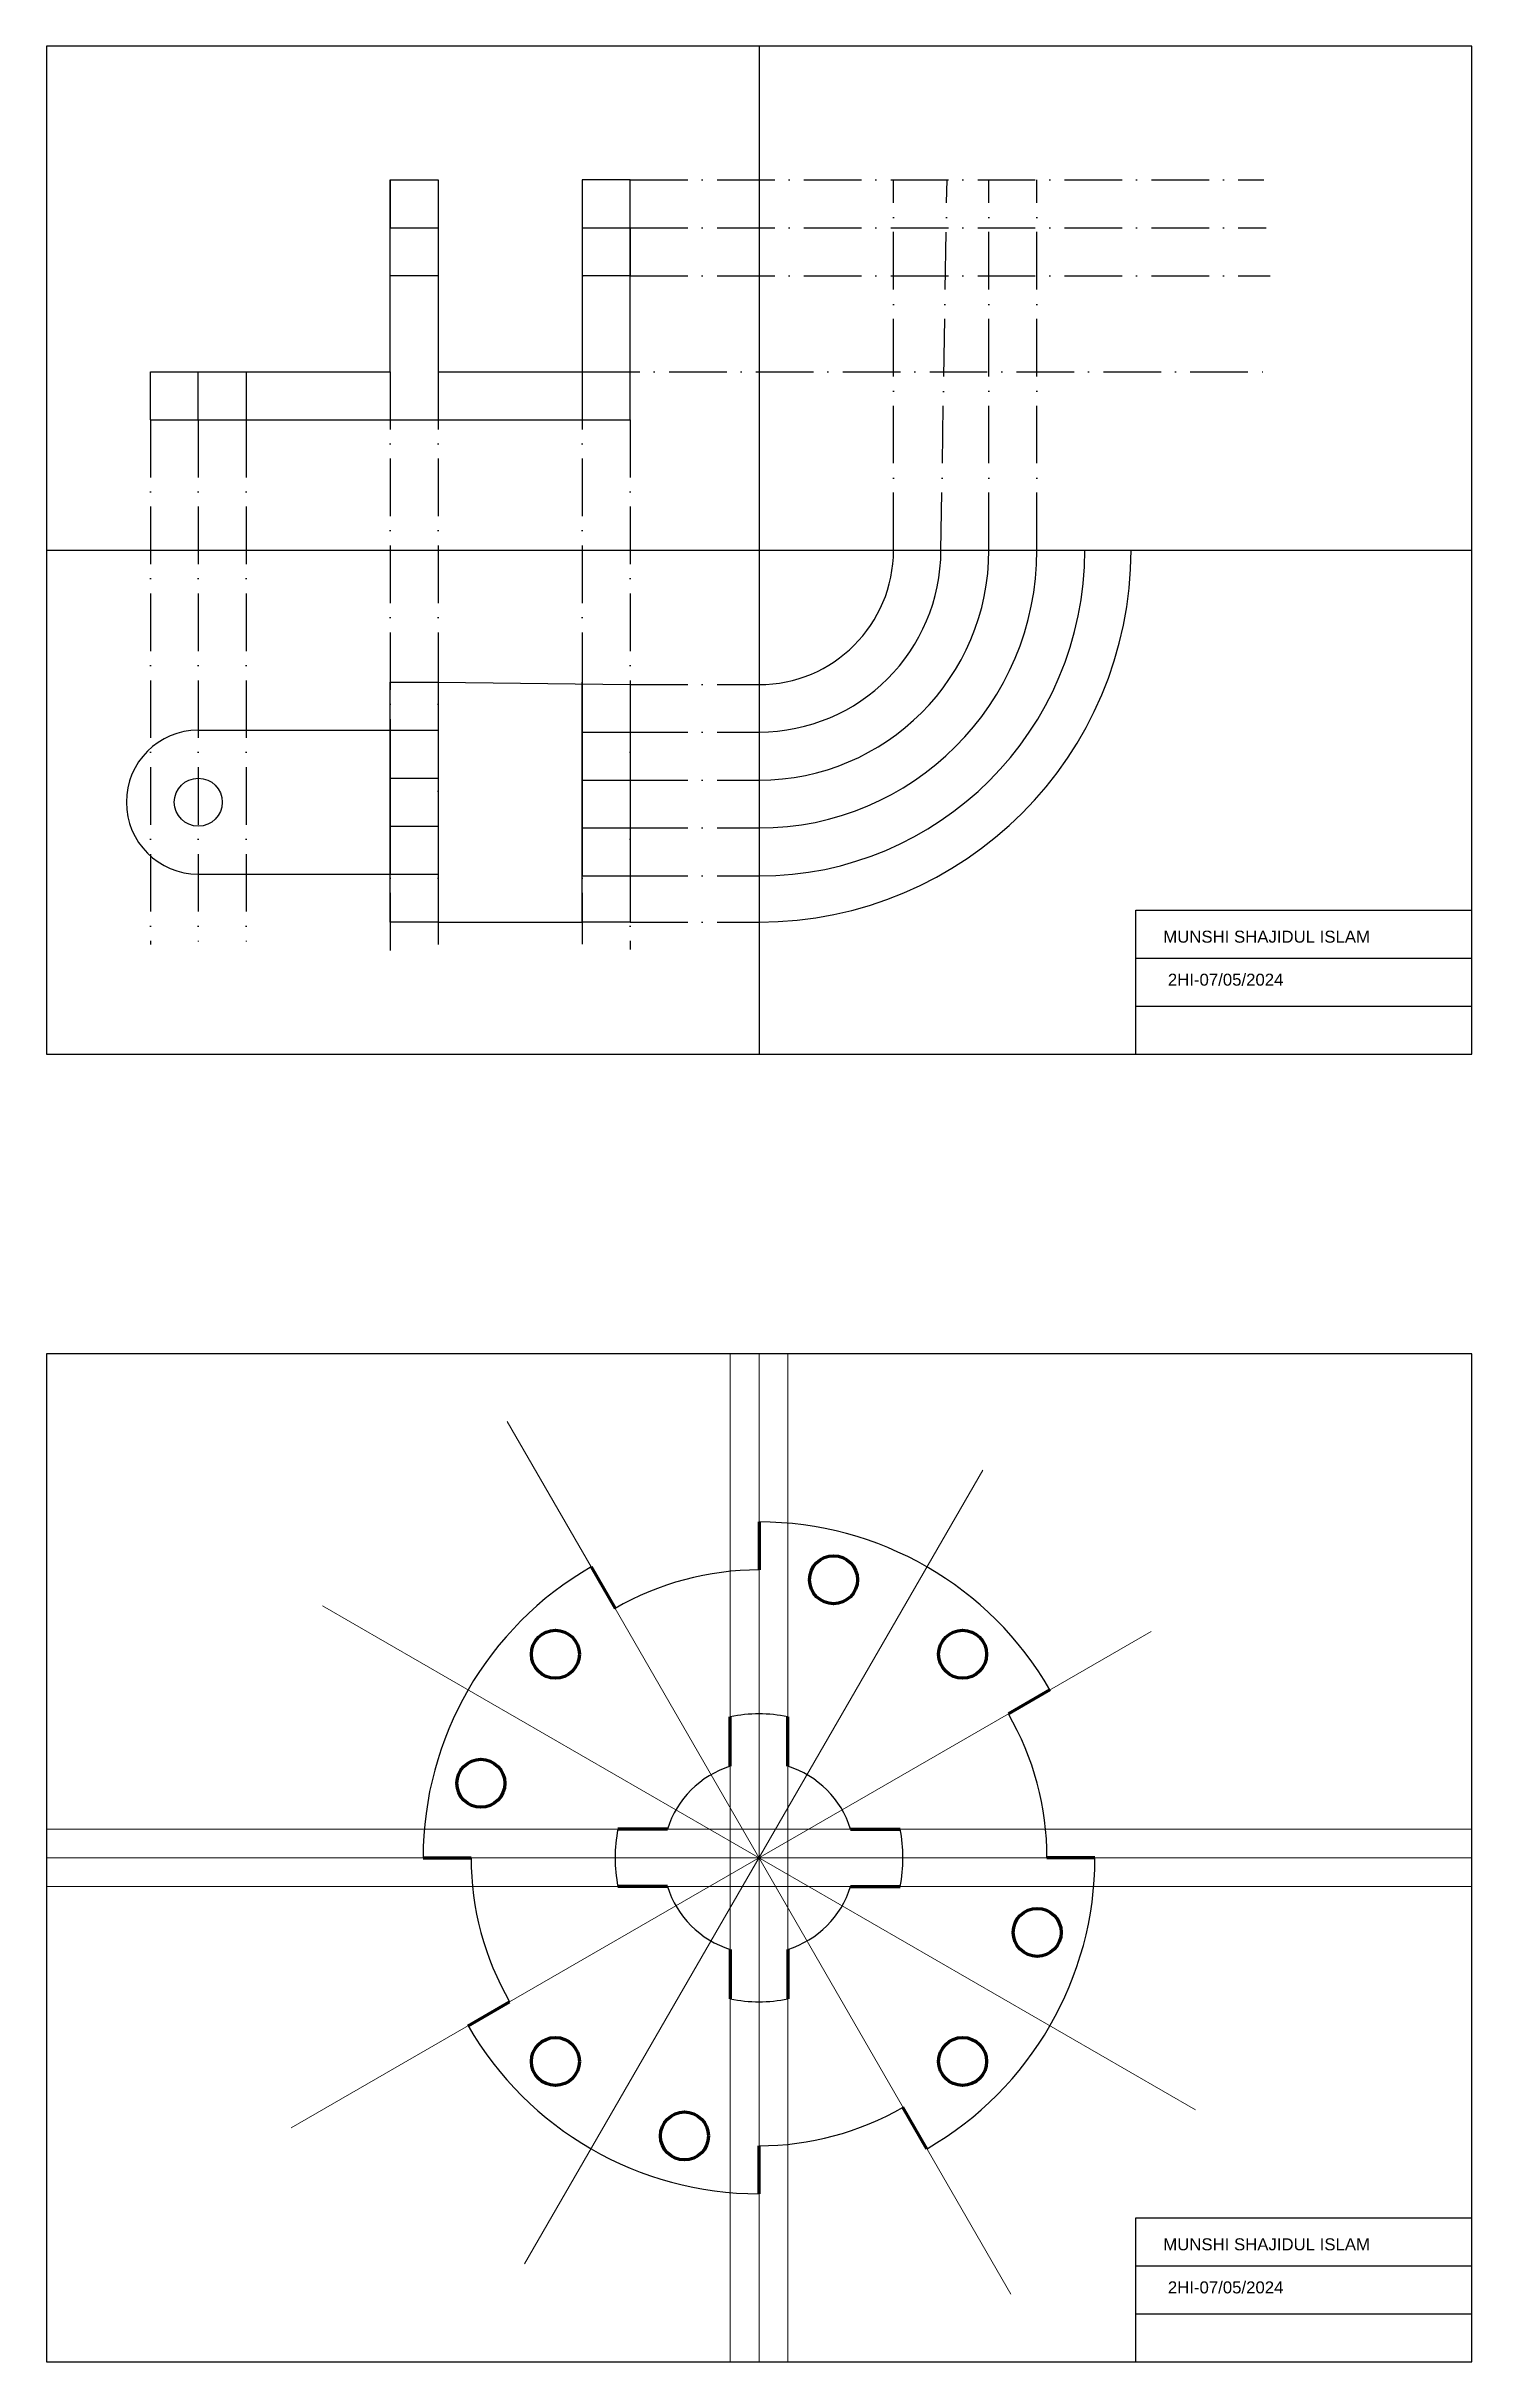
# Model space of a CAD drawing. Header units: millimetres. Extents: x -118128 to 24771, y 4545 to 7418.
# Drawn here: x 24474.5 to 24771.5, y 4545.1 to 5027.6 of the extents above; entities that cross this region are included whole.
import ezdxf

# ---------------------------------------------------------------- set-up
doc = ezdxf.new("R2010")
doc.units = ezdxf.units.MM
doc.linetypes.add('ACAD_ISO10W100', pattern=[18, 12, -3, 0, -3])
doc.layers.get('0').update_dxf_attribs({"color": 255})
doc.layers.add('guide', color=7, linetype='Continuous', lineweight=20, true_color=0x61ffff)
doc.layers.add('pezzo meccanico', color=10, linetype='Continuous', lineweight=30)
doc.layers.add('proiezione ortogonale', color=7, linetype='Continuous', true_color=0xffffff)
doc.layers.add('squadratura', color=7, linetype='Continuous', plot=False)
doc.layers.add('tratteggio', color=150, linetype='ACAD_ISO10W100')
doc.styles.get("Standard").update_dxf_attribs({"font": 'arial.ttf'})

msp = doc.modelspace()

# ---------------------------------------------------------------- texts
at = {"char_height": 2.5, "attachment_point": 1}
for s, width, insert in [('MUNSHI SHAJIDUL ISLAM', 57.2846, (24707.19, 4843.32)), ('{\\C256;\\c16777215;2HI-07/05/2024}', 45.1569, (24708.15, 4834.36)), ('MUNSHI SHAJIDUL ISLAM', 57.2846, (24707.19, 4570.82)), ('{\\C256;\\c16777215;2HI-07/05/2024}', 45.1569, (24708.15, 4561.85))]:
    msp.add_mtext_dynamic_manual_height_columns(s, width=width, gutter_width=12.5, heights=[0], dxfattribs=dict(at, insert=insert))

# ---------------------------------------------------------------- blocks, each defined once
blk = doc.blocks.new('*U2')
at = {"layer": 'pezzo meccanico', "lineweight": 80}
for p, q in [((0, 30.31), (5, 21.65)), ((29, -11.23), (29, -0.91)), ((15.92, -24.31), (5.61, -24.31)), ((-35, -30.31), (-25, -30.31))]:
    blk.add_line(p, q, dxfattribs=at)
for centre in [(-7.43, 12.12), (-22.96, -14.78)]:
    blk.add_circle(centre, 5, dxfattribs=at)
at = {"layer": 'pezzo meccanico'}
for radius, start, end in [(70, 120.0035, 180.0031), (60, 90.0031, 120.004), (30, 90.0062, 101.5433), (20, 107.4673, 162.5536), (30, 168.4703, 180.0071)]:
    blk.add_arc((35, -30.31), radius, start, end, dxfattribs=at)
blk = doc.blocks.new('*U3')
at = {"layer": 'pezzo meccanico', "color": 0, "linetype": 'ByBlock', "lineweight": -2, "transparency": 16777216}
for p, rotation in [((26408.62, 4685.11), 270.0000000000001), ((26348, 4615.11), 90.00000000000001), ((26413.31, 4619.8), 180)]:
    blk.add_blockref('*U2', p, dxfattribs=dict(at, rotation=rotation))
blk.add_blockref('*U2', (26343.31, 4680.42), dxfattribs=at)

# ---------------------------------------------------------------- linework, layer by layer
for p, q in [((24622.96, 5027.62), (24622.96, 4817.62)), ((24546.13, 4959.79), (24546.13, 4999.79)), ((24546.13, 4999.79), (24556.13, 4999.79)), ((24546.13, 4999.79), (24546.13, 4989.79)), ((24556.13, 4999.79), (24556.13, 4959.79)), ((24596.13, 4999.79), (24586.13, 4999.79)), ((24586.13, 4999.79), (24586.13, 4959.79)), ((24586.13, 4999.79), (24586.13, 4989.79)), ((24596.13, 4949.79), (24596.13, 4999.79)), ((24546.13, 4989.79), (24556.13, 4989.79)), ((24556.13, 4989.79), (24556.13, 4979.79)), ((24586.13, 4989.79), (24596.13, 4989.79)), ((24596.13, 4989.79), (24596.13, 4979.79)), ((24556.13, 4979.79), (24546.13, 4979.79)), ((24596.13, 4979.79), (24586.13, 4979.79)), ((24496.13, 4949.79), (24496.13, 4959.79)), ((24496.13, 4959.79), (24546.13, 4959.79)), ((24506.13, 4949.79), (24506.13, 4959.79)), ((24506.13, 4959.79), (24516.13, 4959.79)), ((24516.13, 4959.79), (24516.13, 4949.79)), ((24556.13, 4959.79), (24586.13, 4959.79)), ((24496.13, 4949.79), (24596.13, 4949.79)), ((24528.01, 4949.79), (24538.01, 4949.79)), ((24474.46, 4922.62), (24771.46, 4922.62)), ((24546.13, 4895.1), (24556.13, 4895.1)), ((24546.13, 4845.1), (24546.13, 4895.1)), ((24556.13, 4895.1), (24556.13, 4845.1)), ((24556.13, 4895.1), (24596.13, 4894.59)), ((24586.13, 4845.1), (24586.13, 4895.1)), ((24586.13, 4894.72), (24586.13, 4884.72)), ((24596.13, 4895.1), (24596.13, 4845.1)), ((24596.13, 4894.59), (24596.13, 4845.1)), ((24506.13, 4885.1), (24556.13, 4885.1)), ((24546.13, 4885.1), (24546.13, 4875.1)), ((24586.13, 4884.72), (24586.13, 4874.72)), ((24586.13, 4884.72), (24596.13, 4884.72)), ((24546.13, 4875.1), (24546.13, 4865.1)), ((24546.13, 4875.1), (24556.13, 4875.1)), ((24586.13, 4874.72), (24586.13, 4864.72)), ((24586.13, 4874.72), (24596.13, 4874.72)), ((24546.13, 4865.1), (24546.13, 4855.1)), ((24546.13, 4865.1), (24556.13, 4865.1)), ((24586.13, 4864.72), (24586.13, 4854.72)), ((24586.13, 4864.72), (24596.13, 4864.72)), ((24506.13, 4855.1), (24556.13, 4855.1)), ((24586.13, 4854.72), (24596.13, 4854.72)), ((24556.13, 4845.1), (24546.13, 4845.1)), ((24556.13, 4845.1), (24586.13, 4845.1)), ((24596.13, 4845.1), (24586.13, 4845.1))]:
    msp.add_line(p, q)
msp.add_circle((24506.13, 4870.1), 5)
msp.add_arc((24506.13, 4870.1), 15, 90, 270)
at = {"layer": 'guide'}
for p, q in [((24616.96, 4755.11), (24616.96, 4545.11)), ((24622.96, 4755.11), (24622.96, 4545.11)), ((24628.96, 4755.11), (24628.96, 4545.11)), ((24570.46, 4741.05), (24587.96, 4710.74)), ((24574.12, 4565.52), (24669.6, 4730.9)), ((24532.02, 4702.61), (24713.89, 4597.61)), ((24592.96, 4702.07), (24675.46, 4559.18)), ((24525.45, 4593.82), (24704.66, 4697.29)), ((24474.46, 4656.11), (24771.46, 4656.11)), ((24474.46, 4650.11), (24771.46, 4650.11)), ((24474.46, 4644.11), (24771.46, 4644.11))]:
    msp.add_line(p, q, dxfattribs=at)
at = {"layer": 'proiezione ortogonale'}
for radius, start, end in [(67.9, 122.6381, 122.8394), (28.03, 270, 0), (57.9, 270, 0), (77.51, 270, 0), (47.9, 270, 0), (37.9, 270, 0), (67.9, 270, 0)]:
    msp.add_arc((24622.96, 4922.62), radius, start, end, dxfattribs=at)
at = {"layer": 'squadratura'}
for p, q in [((24701.46, 4837.62), (24771.46, 4837.62)), ((24701.46, 4827.62), (24771.46, 4827.62)), ((24701.46, 4565.11), (24771.46, 4565.11)), ((24701.46, 4555.11), (24771.46, 4555.11))]:
    msp.add_line(p, q, dxfattribs=at)
for points in [[(24474.46, 4817.62), (24771.46, 4817.62), (24771.46, 5027.62), (24474.46, 5027.62)], [(24474.46, 4545.11), (24771.46, 4545.11), (24771.46, 4755.11), (24474.46, 4755.11)]]:
    msp.add_lwpolyline(points, close=True, dxfattribs=at)
for points in [[(24701.46, 4817.62), (24701.46, 4847.62), (24771.46, 4847.62)], [(24701.46, 4545.11), (24701.46, 4575.11), (24771.46, 4575.11)]]:
    msp.add_lwpolyline(points, dxfattribs=at)
at = {"layer": 'tratteggio'}
for p, q in [((24596.13, 4999.79), (24728.13, 4999.79)), ((24650.98, 4922.62), (24650.98, 4999.79)), ((24660.86, 4922.62), (24662.13, 4999.79)), ((24670.86, 4922.62), (24670.86, 4999.79)), ((24680.86, 4922.62), (24680.86, 4999.79)), ((24596.13, 4989.79), (24728.66, 4989.79)), ((24596.13, 4979.79), (24729.46, 4979.79)), ((24546.13, 4959.79), (24546.13, 4839.04)), ((24556.13, 4959.79), (24556.13, 4840.41)), ((24586.13, 4959.79), (24730.79, 4959.79)), ((24586.13, 4959.79), (24586.13, 4840.53)), ((24496.13, 4949.79), (24496.13, 4840.41)), ((24506.13, 4949.79), (24506.13, 4841.09)), ((24516.13, 4949.79), (24516.13, 4841.09)), ((24596.13, 4949.79), (24596.13, 4839.38)), ((24596.13, 4894.59), (24622.96, 4894.59)), ((24596.13, 4884.72), (24622.96, 4884.72)), ((24596.13, 4874.72), (24622.96, 4874.72)), ((24596.13, 4864.72), (24622.96, 4864.72)), ((24596.13, 4854.72), (24622.96, 4854.72)), ((24596.13, 4845.1), (24622.96, 4845.1))]:
    msp.add_line(p, q, dxfattribs=at)

# ---------------------------------------------------------------- block references
at = {"layer": 'pezzo meccanico', "lineweight": 80}
msp.add_blockref('*U3', (-1755.35, 0), dxfattribs=at)

msp.set_redraw_order([(e.dxf.handle, doc.entitydb.next_handle()) for e in msp.query("TEXT MTEXT ATTDEF DIMENSION ARC_DIMENSION")])  # texts and dimensions are drawn at this point

doc.saveas('drawing.dxf')
